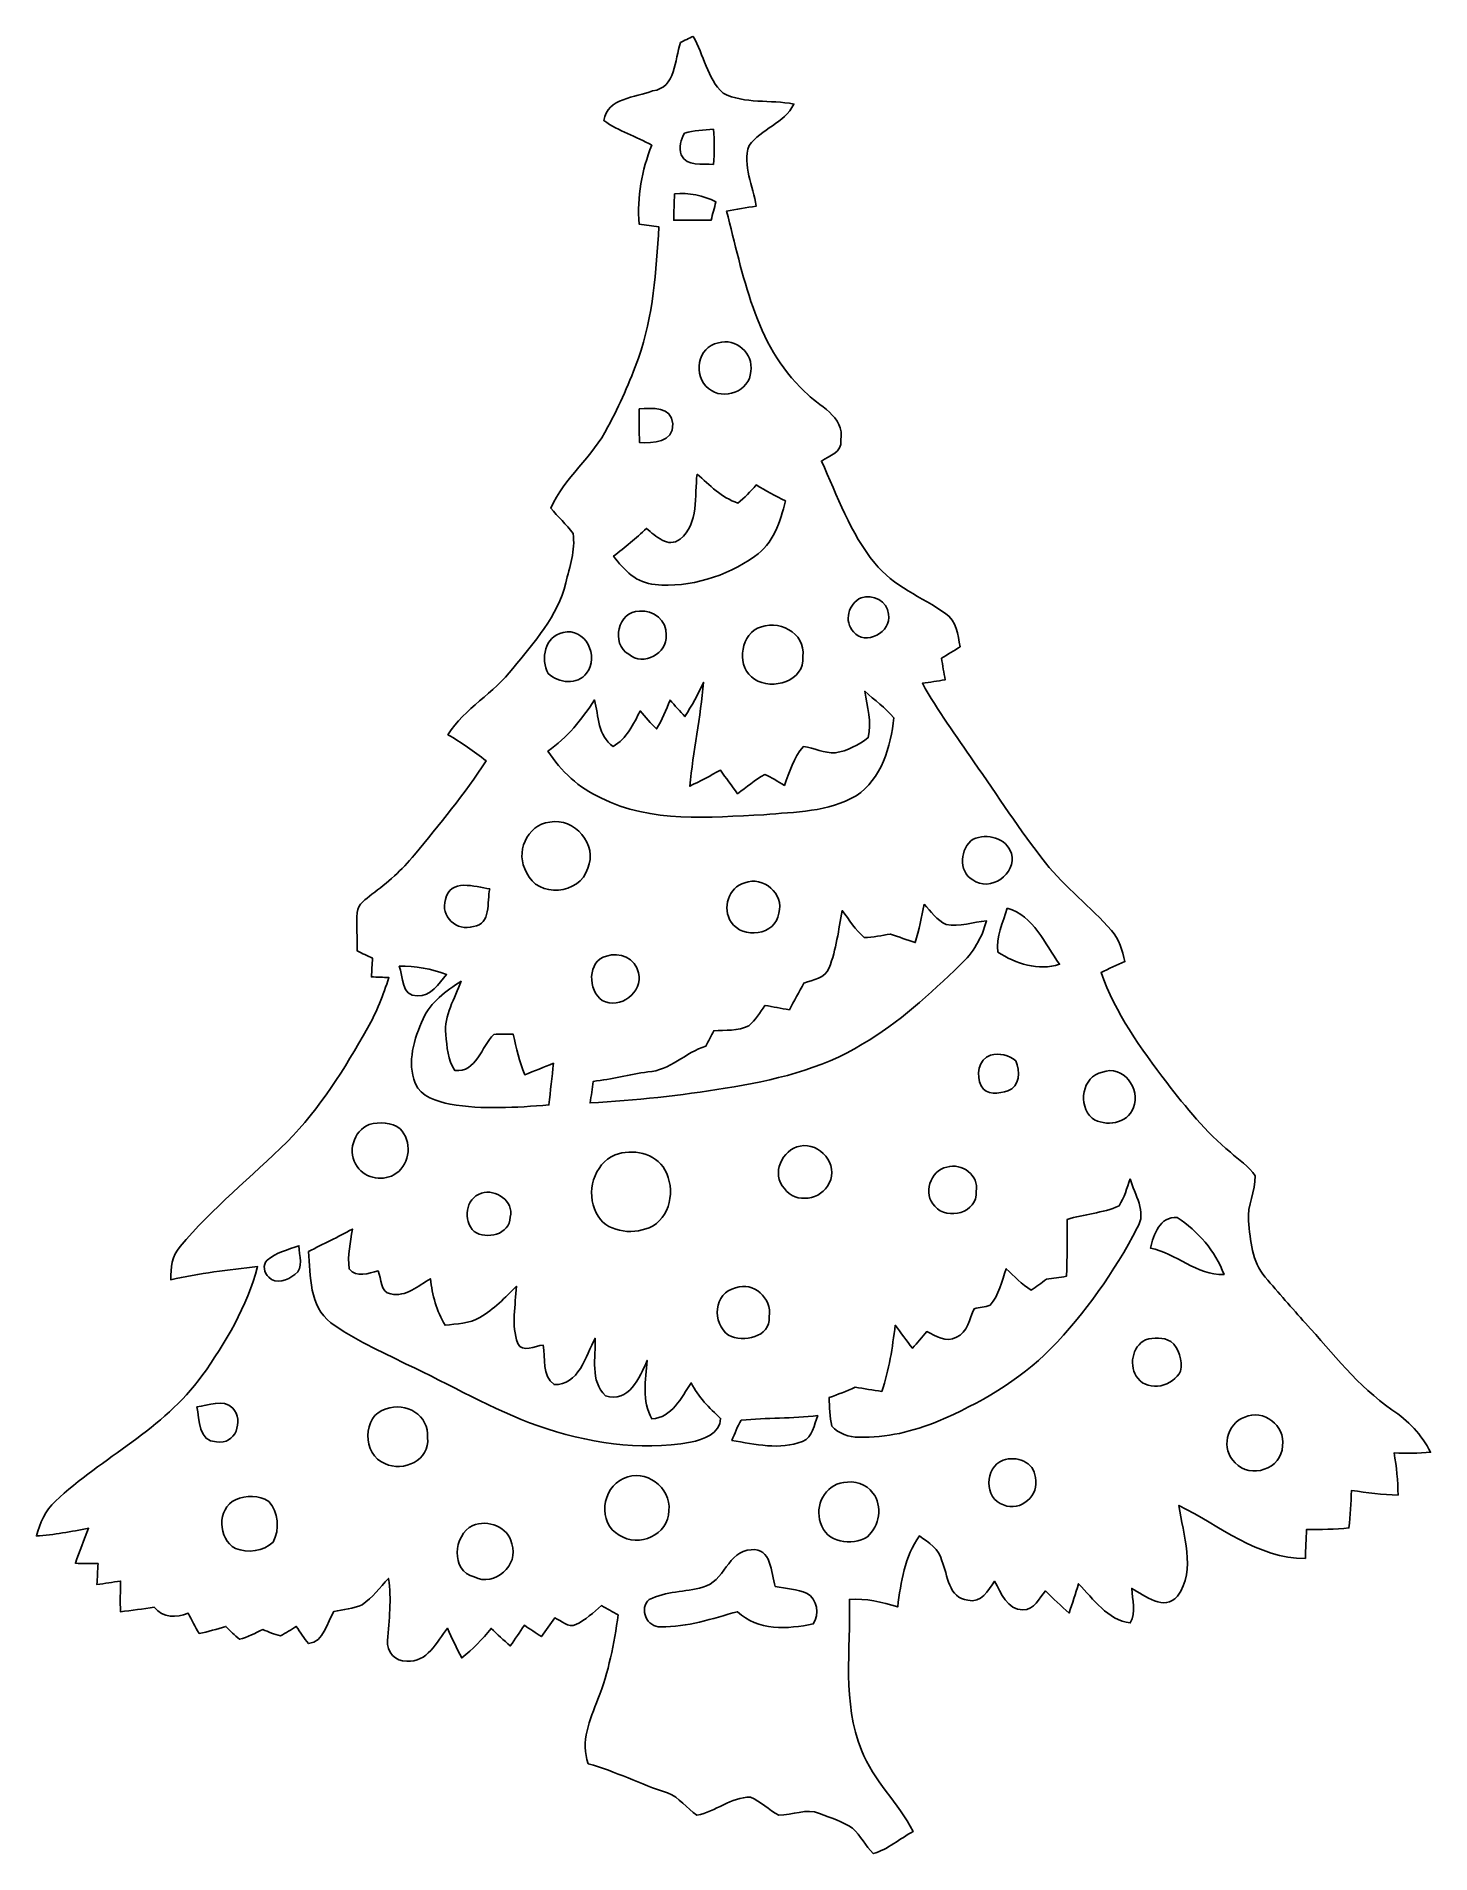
# Model space of a CAD drawing. Header units: centimetres. Extents: x -5.6 to 5.8, y -7.5 to 7.4.
import ezdxf

# ---------------------------------------------------------------- set-up
doc = ezdxf.new("R2010")
doc.units = ezdxf.units.CM
doc.header["$MEASUREMENT"] = 0
doc.layers.add('Camada 1', color=7, linetype='Continuous')

msp = doc.modelspace()

# ---------------------------------------------------------------- linework, layer by layer
at = {"layer": 'Camada 1', "color": 151}
for points, knots in [([(-0.36724, 7.34871), (-0.34113, 7.36106), (-0.28892, 7.38575), (-0.26282, 7.3981), (-0.26282, 7.3981), (-0.17356, 7.24782), (-0.15098, 7.0545), (-0.01763, 6.93349), (-0.01763, 6.93349), (0.15909, 6.84142), (0.36971, 6.8834), (0.56056, 6.84459), (0.56056, 6.84459), (0.48331, 6.68513), (0.2935, 6.64279), (0.19507, 6.50592), (0.19507, 6.50592), (0.13616, 6.34188), (0.22965, 6.17395), (0.25259, 6.01098), (0.25259, 6.01098), (0.1718, 5.99687), (0.09102, 5.98311), (0.01023, 5.97005), (0.01023, 5.97005), (0.1471, 5.45394), (0.23812, 4.87574), (0.6491, 4.49509), (0.6491, 4.49509), (0.75988, 4.37444), (0.9793, 4.29541), (0.94509, 4.0968), (0.94509, 4.0968), (0.95708, 3.99767), (0.8516, 3.9698), (0.78598, 3.92606), (0.78598, 3.92606), (0.91617, 3.64137), (1.02234, 3.33762), (1.22202, 3.09209), (1.22202, 3.09209), (1.373, 2.90159), (1.60689, 2.81622), (1.80021, 2.68076), (1.80021, 2.68076), (1.89264, 2.62149), (1.899, 2.50437), (1.92158, 2.4077), (1.92158, 2.4077), (1.87042, 2.37666), (1.81963, 2.34526), (1.76847, 2.31457), (1.76847, 2.31457), (1.77799, 2.25565), (1.78788, 2.19638), (1.79775, 2.13713), (1.79775, 2.13713), (1.73531, 2.12831), (1.67357, 2.11912), (1.61183, 2.10925), (1.61183, 2.10925), (1.73743, 1.8863), (1.8877, 1.67852), (2.0327, 1.4679), (2.0327, 1.4679), (2.22708, 1.19203), (2.40875, 0.90664), (2.61866, 0.64206), (2.61866, 0.64206), (2.77988, 0.44026), (2.98732, 0.28187), (3.15806, 0.08924), (3.15806, 0.08924), (3.22262, 0.01905), (3.24414, -0.07549), (3.26777, -0.1651), (3.26777, -0.1651), (3.2025, -0.19473), (3.13725, -0.22401), (3.07233, -0.25364), (3.07233, -0.25364), (3.18947, -0.58632), (3.39653, -0.87558), (3.60927, -1.15322), (3.60927, -1.15322), (3.76695, -1.35678), (3.92959, -1.56033), (4.12996, -1.72402), (4.12996, -1.72402), (4.20051, -1.7854), (4.28096, -1.83868), (4.33387, -1.91735), (4.33387, -1.91735), (4.33492, -2.04257), (4.26649, -2.159), (4.27813, -2.28564), (4.27813, -2.28564), (4.29365, -2.44474), (4.30705, -2.61902), (4.41571, -2.74567), (4.41571, -2.74567), (4.52191, -2.87408), (4.63479, -2.99649), (4.74451, -3.12208), (4.74451, -3.12208), (4.96887, -3.36761), (5.17455, -3.63748), (5.45076, -3.82869), (5.45076, -3.82869), (5.58411, -3.91617), (5.69453, -4.03436), (5.76791, -4.17688), (5.76791, -4.17688), (5.66844, -4.18429), (5.56894, -4.18606), (5.46946, -4.18146), (5.46946, -4.18146), (5.48852, -4.29541), (5.49909, -4.41042), (5.50192, -4.52613), (5.50192, -4.52613), (5.3742, -4.52366), (5.24722, -4.50956), (5.12127, -4.48804), (5.12127, -4.48804), (5.11493, -4.59034), (5.10928, -4.69265), (5.1001, -4.7946), (5.1001, -4.7946), (4.98474, -4.80625), (4.86833, -4.80835), (4.75262, -4.80694), (4.75262, -4.80694), (4.74944, -4.88597), (4.74661, -4.96534), (4.7431, -5.04472), (4.7431, -5.04472), (4.35222, -5.04613), (4.04354, -4.77555), (3.70945, -4.61151), (3.70945, -4.61151), (3.74085, -4.85245), (3.8548, -5.13467), (3.69817, -5.35374), (3.69817, -5.35374), (3.58846, -5.48004), (3.43322, -5.3474), (3.32351, -5.2892), (3.32351, -5.2892), (3.32951, -5.38268), (3.35915, -5.48357), (3.31187, -5.57176), (3.31187, -5.57176), (3.12384, -5.54637), (3.01201, -5.37703), (2.88924, -5.25144), (2.88924, -5.25144), (2.86456, -5.33188), (2.8388, -5.4116), (2.81094, -5.49098), (2.81094, -5.49098), (2.7446, -5.43312), (2.6804, -5.37316), (2.61937, -5.31001), (2.61937, -5.31001), (2.5668, -5.36928), (2.52659, -5.46629), (2.43382, -5.46417), (2.43382, -5.46417), (2.30363, -5.46559), (2.25707, -5.32482), (2.20274, -5.23134), (2.20274, -5.23134), (2.14841, -5.30472), (2.09373, -5.41267), (1.98366, -5.38551), (1.98366, -5.38551), (1.82421, -5.37138), (1.81963, -5.17913), (1.77165, -5.06377), (1.77165, -5.06377), (1.75012, -4.9671), (1.66158, -4.91455), (1.5882, -4.85951), (1.5882, -4.85951), (1.46614, -5.03025), (1.43544, -5.23733), (1.41005, -5.44018), (1.41005, -5.44018), (1.28198, -5.40208), (1.15076, -5.36892), (1.01564, -5.37986), (1.01564, -5.37986), (1.02588, -5.79013), (0.95425, -6.22158), (1.11478, -6.61212), (1.11478, -6.61212), (1.20931, -6.86082), (1.41605, -7.04179), (1.53634, -7.27638), (1.53634, -7.27638), (1.42733, -7.33565), (1.33032, -7.42209), (1.20967, -7.45771), (1.20967, -7.45771), (1.14899, -7.39174), (1.10559, -7.31202), (1.04104, -7.24992), (1.04104, -7.24992), (0.95919, -7.1942), (0.86218, -7.16597), (0.77082, -7.12964), (0.77082, -7.12964), (0.66216, -7.08166), (0.54926, -7.14798), (0.4378, -7.14199), (0.4378, -7.14199), (0.35524, -7.1014), (0.29104, -7.03121), (0.20637, -6.99523), (0.20637, -6.99523), (0.04726, -6.99523), (-0.07902, -7.11446), (-0.23142, -7.14304), (-0.23142, -7.14304), (-0.31503, -7.08695), (-0.37641, -6.9984), (-0.47166, -6.96066), (-0.47166, -6.96066), (-0.69215, -6.89151), (-0.89746, -6.78497), (-1.12006, -6.72217), (-1.12006, -6.72217), (-1.18638, -6.54402), (-1.10701, -6.36023), (-1.04174, -6.19478), (-1.04174, -6.19478), (-0.95284, -5.97464), (-0.9091, -5.74004), (-0.87629, -5.50615), (-0.87629, -5.50615), (-0.92145, -5.48004), (-0.9666, -5.45465), (-1.01247, -5.43031), (-1.01247, -5.43031), (-1.07879, -5.48569), (-1.14229, -5.54777), (-1.22166, -5.58482), (-1.22166, -5.58482), (-1.28447, -5.61445), (-1.3395, -5.55237), (-1.39452, -5.53084), (-1.39452, -5.53084), (-1.4305, -5.58165), (-1.46719, -5.63209), (-1.50354, -5.68289), (-1.50354, -5.68289), (-1.5501, -5.65255), (-1.59666, -5.62186), (-1.64253, -5.59047), (-1.64253, -5.59047), (-1.68063, -5.64727), (-1.71944, -5.70335), (-1.75789, -5.7598), (-1.75789, -5.7598), (-1.81151, -5.71324), (-1.86372, -5.66525), (-1.91487, -5.61657), (-1.91487, -5.61657), (-1.98542, -5.70618), (-2.06621, -5.78696), (-2.15547, -5.85786), (-2.15547, -5.85786), (-2.19745, -5.77849), (-2.23519, -5.69736), (-2.27047, -5.61516), (-2.27047, -5.61516), (-2.35937, -5.72452), (-2.4384, -5.89915), (-2.6049, -5.88398), (-2.6049, -5.88398), (-2.69662, -5.89209), (-2.77176, -5.80531), (-2.76153, -5.71605), (-2.76153, -5.71605), (-2.7499, -5.54708), (-2.72591, -5.37739), (-2.75449, -5.20841), (-2.75449, -5.20841), (-2.82468, -5.28072), (-2.88361, -5.3668), (-2.96932, -5.42254), (-2.96932, -5.42254), (-3.04165, -5.45641), (-3.12313, -5.46169), (-3.2004, -5.47792), (-3.2004, -5.47792), (-3.26036, -5.56789), (-3.28012, -5.72735), (-3.40713, -5.74111), (-3.40713, -5.74111), (-3.44523, -5.69701), (-3.47591, -5.64797), (-3.50767, -5.59964), (-3.50767, -5.59964), (-3.54999, -5.62645), (-3.59163, -5.65502), (-3.63748, -5.67619), (-3.63748, -5.67619), (-3.68793, -5.66632), (-3.73486, -5.64444), (-3.78249, -5.62609), (-3.78249, -5.62609), (-3.84457, -5.65502), (-3.90489, -5.68854), (-3.97191, -5.70476), (-3.97191, -5.70476), (-4.0125, -5.67336), (-4.04777, -5.63597), (-4.08374, -5.6), (-4.08374, -5.6), (-4.15571, -5.62115), (-4.22733, -5.64479), (-4.30142, -5.65679), (-4.30142, -5.65679), (-4.3374, -5.60458), (-4.36386, -5.54777), (-4.39208, -5.49168), (-4.39208, -5.49168), (-4.49014, -5.53013), (-4.59739, -5.53402), (-4.66865, -5.44405), (-4.66865, -5.44405), (-4.76108, -5.45641), (-4.85352, -5.46946), (-4.94629, -5.48004), (-4.94629, -5.48004), (-4.94736, -5.39644), (-4.947, -5.31283), (-4.94524, -5.22922), (-4.94524, -5.22922), (-5.00944, -5.23945), (-5.074, -5.24932), (-5.13856, -5.2585), (-5.13856, -5.2585), (-5.13503, -5.201), (-5.13186, -5.14385), (-5.12797, -5.08669), (-5.12797, -5.08669), (-5.19007, -5.08635), (-5.25215, -5.08565), (-5.31424, -5.08423), (-5.31424, -5.08423), (-5.28072, -4.98756), (-5.24298, -4.89267), (-5.20593, -4.79743), (-5.20593, -4.79743), (-5.34775, -4.82423), (-5.48957, -4.8521), (-5.6335, -4.86092), (-5.6335, -4.86092), (-5.6028, -4.7565), (-5.56153, -4.65101), (-5.47792, -4.57694), (-5.47792, -4.57694), (-5.09376, -4.21781), (-4.59281, -3.98673), (-4.27955, -3.55282), (-4.27955, -3.55282), (-4.08552, -3.27978), (-3.91054, -2.98555), (-3.8241, -2.65923), (-3.8241, -2.65923), (-4.06259, -2.68393), (-4.30035, -2.71285), (-4.5346, -2.76577), (-4.5346, -2.76577), (-4.53354, -2.67017), (-4.52649, -2.56821), (-4.45735, -2.49485), (-4.45735, -2.49485), (-4.19559, -2.18052), (-3.87173, -1.92617), (-3.58352, -1.63795), (-3.58352, -1.63795), (-3.31399, -1.36701), (-3.11221, -1.03964), (-2.92522, -0.70908), (-2.92522, -0.70908), (-2.8508, -0.57891), (-2.79717, -0.43814), (-2.7499, -0.29598), (-2.7499, -0.29598), (-2.79788, -0.2942), (-2.84585, -0.29209), (-2.89382, -0.29033), (-2.89382, -0.29033), (-2.89065, -0.23953), (-2.88783, -0.18873), (-2.8843, -0.13794), (-2.8843, -0.13794), (-2.92629, -0.11818), (-2.96827, -0.09842), (-3.00989, -0.07832), (-3.00989, -0.07832), (-3.00813, 0.02645), (-3.01837, 0.13194), (-3.01025, 0.23671), (-3.01025, 0.23671), (-3.00601, 0.30621), (-2.93792, 0.34361), (-2.89102, 0.38488), (-2.89102, 0.38488), (-2.76153, 0.47695), (-2.64337, 0.5842), (-2.54212, 0.70696), (-2.54212, 0.70696), (-2.33856, 0.95673), (-2.13006, 1.20402), (-1.95615, 1.47601), (-1.95615, 1.47601), (-2.05634, 1.55256), (-2.15864, 1.6263), (-2.26764, 1.68945), (-2.26764, 1.68945), (-2.12794, 1.90534), (-1.89371, 2.03022), (-1.73601, 2.23061), (-1.73601, 2.23061), (-1.56457, 2.44403), (-1.37018, 2.65711), (-1.30457, 2.93088), (-1.30457, 2.93088), (-1.27316, 3.06175), (-1.22307, 3.19758), (-1.24495, 3.3334), (-1.24495, 3.3334), (-1.29786, 3.40995), (-1.36983, 3.46991), (-1.42733, 3.54224), (-1.42733, 3.54224), (-1.31726, 3.79201), (-1.08055, 3.95958), (-0.96061, 4.20546), (-0.96061, 4.20546), (-0.86077, 4.38502), (-0.78105, 4.57517), (-0.71013, 4.76778), (-0.71013, 4.76778), (-0.58807, 5.1114), (-0.56549, 5.47899), (-0.54222, 5.83988), (-0.54222, 5.83988), (-0.59655, 5.84763), (-0.65051, 5.85576), (-0.7045, 5.86351), (-0.7045, 5.86351), (-0.72354, 6.08436), (-0.68297, 6.30307), (-0.60113, 6.50804), (-0.60113, 6.50804), (-0.72813, 6.58176), (-0.87347, 6.62094), (-0.99201, 6.70913), (-0.99201, 6.70913), (-0.9659, 6.8968), (-0.73377, 6.89609), (-0.59443, 6.95184), (-0.59443, 6.95184), (-0.40323, 6.97971), (-0.41275, 7.20514), (-0.36724, 7.34871)], [0, 0, 0, 0, 0.00840336, 0.00840336, 0.00840336, 0.00840336, 0.01680672, 0.01680672, 0.01680672, 0.01680672, 0.02521008, 0.02521008, 0.02521008, 0.02521008, 0.03361345, 0.03361345, 0.03361345, 0.03361345, 0.04201681, 0.04201681, 0.04201681, 0.04201681, 0.05042017, 0.05042017, 0.05042017, 0.05042017, 0.05882353, 0.05882353, 0.05882353, 0.05882353, 0.06722689, 0.06722689, 0.06722689, 0.06722689, 0.07563025, 0.07563025, 0.07563025, 0.07563025, 0.08403361, 0.08403361, 0.08403361, 0.08403361, 0.09243697, 0.09243697, 0.09243697, 0.09243697, 0.10084034, 0.10084034, 0.10084034, 0.10084034, 0.1092437, 0.1092437, 0.1092437, 0.1092437, 0.11764706, 0.11764706, 0.11764706, 0.11764706, 0.12605042, 0.12605042, 0.12605042, 0.12605042, 0.13445378, 0.13445378, 0.13445378, 0.13445378, 0.14285714, 0.14285714, 0.14285714, 0.14285714, 0.1512605, 0.1512605, 0.1512605, 0.1512605, 0.15966387, 0.15966387, 0.15966387, 0.15966387, 0.16806723, 0.16806723, 0.16806723, 0.16806723, 0.17647059, 0.17647059, 0.17647059, 0.17647059, 0.18487395, 0.18487395, 0.18487395, 0.18487395, 0.19327731, 0.19327731, 0.19327731, 0.19327731, 0.20168067, 0.20168067, 0.20168067, 0.20168067, 0.21008403, 0.21008403, 0.21008403, 0.21008403, 0.21848739, 0.21848739, 0.21848739, 0.21848739, 0.22689076, 0.22689076, 0.22689076, 0.22689076, 0.23529412, 0.23529412, 0.23529412, 0.23529412, 0.24369748, 0.24369748, 0.24369748, 0.24369748, 0.25210084, 0.25210084, 0.25210084, 0.25210084, 0.2605042, 0.2605042, 0.2605042, 0.2605042, 0.26890756, 0.26890756, 0.26890756, 0.26890756, 0.27731092, 0.27731092, 0.27731092, 0.27731092, 0.28571429, 0.28571429, 0.28571429, 0.28571429, 0.29411765, 0.29411765, 0.29411765, 0.29411765, 0.30252101, 0.30252101, 0.30252101, 0.30252101, 0.31092437, 0.31092437, 0.31092437, 0.31092437, 0.31932773, 0.31932773, 0.31932773, 0.31932773, 0.32773109, 0.32773109, 0.32773109, 0.32773109, 0.33613445, 0.33613445, 0.33613445, 0.33613445, 0.34453782, 0.34453782, 0.34453782, 0.34453782, 0.35294118, 0.35294118, 0.35294118, 0.35294118, 0.36134454, 0.36134454, 0.36134454, 0.36134454, 0.3697479, 0.3697479, 0.3697479, 0.3697479, 0.37815126, 0.37815126, 0.37815126, 0.37815126, 0.38655462, 0.38655462, 0.38655462, 0.38655462, 0.39495798, 0.39495798, 0.39495798, 0.39495798, 0.40336134, 0.40336134, 0.40336134, 0.40336134, 0.41176471, 0.41176471, 0.41176471, 0.41176471, 0.42016807, 0.42016807, 0.42016807, 0.42016807, 0.42857143, 0.42857143, 0.42857143, 0.42857143, 0.43697479, 0.43697479, 0.43697479, 0.43697479, 0.44537815, 0.44537815, 0.44537815, 0.44537815, 0.45378151, 0.45378151, 0.45378151, 0.45378151, 0.46218487, 0.46218487, 0.46218487, 0.46218487, 0.47058824, 0.47058824, 0.47058824, 0.47058824, 0.4789916, 0.4789916, 0.4789916, 0.4789916, 0.48739496, 0.48739496, 0.48739496, 0.48739496, 0.49579832, 0.49579832, 0.49579832, 0.49579832, 0.50420168, 0.50420168, 0.50420168, 0.50420168, 0.51260504, 0.51260504, 0.51260504, 0.51260504, 0.5210084, 0.5210084, 0.5210084, 0.5210084, 0.52941176, 0.52941176, 0.52941176, 0.52941176, 0.53781513, 0.53781513, 0.53781513, 0.53781513, 0.54621849, 0.54621849, 0.54621849, 0.54621849, 0.55462185, 0.55462185, 0.55462185, 0.55462185, 0.56302521, 0.56302521, 0.56302521, 0.56302521, 0.57142857, 0.57142857, 0.57142857, 0.57142857, 0.57983193, 0.57983193, 0.57983193, 0.57983193, 0.58823529, 0.58823529, 0.58823529, 0.58823529, 0.59663866, 0.59663866, 0.59663866, 0.59663866, 0.60504202, 0.60504202, 0.60504202, 0.60504202, 0.61344538, 0.61344538, 0.61344538, 0.61344538, 0.62184874, 0.62184874, 0.62184874, 0.62184874, 0.6302521, 0.6302521, 0.6302521, 0.6302521, 0.63865546, 0.63865546, 0.63865546, 0.63865546, 0.64705882, 0.64705882, 0.64705882, 0.64705882, 0.65546218, 0.65546218, 0.65546218, 0.65546218, 0.66386555, 0.66386555, 0.66386555, 0.66386555, 0.67226891, 0.67226891, 0.67226891, 0.67226891, 0.68067227, 0.68067227, 0.68067227, 0.68067227, 0.68907563, 0.68907563, 0.68907563, 0.68907563, 0.69747899, 0.69747899, 0.69747899, 0.69747899, 0.70588235, 0.70588235, 0.70588235, 0.70588235, 0.71428571, 0.71428571, 0.71428571, 0.71428571, 0.72268908, 0.72268908, 0.72268908, 0.72268908, 0.73109244, 0.73109244, 0.73109244, 0.73109244, 0.7394958, 0.7394958, 0.7394958, 0.7394958, 0.74789916, 0.74789916, 0.74789916, 0.74789916, 0.75630252, 0.75630252, 0.75630252, 0.75630252, 0.76470588, 0.76470588, 0.76470588, 0.76470588, 0.77310924, 0.77310924, 0.77310924, 0.77310924, 0.78151261, 0.78151261, 0.78151261, 0.78151261, 0.78991597, 0.78991597, 0.78991597, 0.78991597, 0.79831933, 0.79831933, 0.79831933, 0.79831933, 0.80672269, 0.80672269, 0.80672269, 0.80672269, 0.81512605, 0.81512605, 0.81512605, 0.81512605, 0.82352941, 0.82352941, 0.82352941, 0.82352941, 0.83193277, 0.83193277, 0.83193277, 0.83193277, 0.84033613, 0.84033613, 0.84033613, 0.84033613, 0.8487395, 0.8487395, 0.8487395, 0.8487395, 0.85714286, 0.85714286, 0.85714286, 0.85714286, 0.86554622, 0.86554622, 0.86554622, 0.86554622, 0.87394958, 0.87394958, 0.87394958, 0.87394958, 0.88235294, 0.88235294, 0.88235294, 0.88235294, 0.8907563, 0.8907563, 0.8907563, 0.8907563, 0.89915966, 0.89915966, 0.89915966, 0.89915966, 0.90756303, 0.90756303, 0.90756303, 0.90756303, 0.91596639, 0.91596639, 0.91596639, 0.91596639, 0.92436975, 0.92436975, 0.92436975, 0.92436975, 0.93277311, 0.93277311, 0.93277311, 0.93277311, 0.94117647, 0.94117647, 0.94117647, 0.94117647, 0.94957983, 0.94957983, 0.94957983, 0.94957983, 0.95798319, 0.95798319, 0.95798319, 0.95798319, 0.96638655, 0.96638655, 0.96638655, 0.96638655, 0.97478992, 0.97478992, 0.97478992, 0.97478992, 0.98319328, 0.98319328, 0.98319328, 0.98319328, 1, 1, 1, 1]), ([(-0.33372, 6.60788), (-0.33372, 6.60788), (-0.33372, 6.60788), (-0.33372, 6.60788), (-0.33372, 6.60788), (-0.36371, 6.55425), (-0.38064, 6.48935), (-0.36054, 6.42937), (-0.36054, 6.42937), (-0.31608, 6.3267), (-0.1845, 6.36447), (-0.09701, 6.3507), (-0.09701, 6.3507), (-0.08748, 6.44666), (-0.08784, 6.54297), (-0.09666, 6.63892), (-0.09666, 6.63892), (-0.17604, 6.63187), (-0.25646, 6.62798), (-0.33372, 6.60788)], [0, 0, 0, 0, 0.16666667, 0.16666667, 0.16666667, 0.16666667, 0.33333333, 0.33333333, 0.33333333, 0.33333333, 0.5, 0.5, 0.5, 0.5, 0.66666667, 0.66666667, 0.66666667, 0.66666667, 1, 1, 1, 1]), ([(-0.41521, 6.11082), (-0.41521, 6.11082), (-0.41521, 6.11082), (-0.41521, 6.11082), (-0.41521, 6.11082), (-0.41768, 6.03885), (-0.4198, 5.96652), (-0.42192, 5.89421), (-0.42192, 5.89421), (-0.31996, 5.89562), (-0.21802, 5.89421), (-0.1157, 5.89526), (-0.1157, 5.89526), (-0.10371, 5.94535), (-0.09031, 5.99475), (-0.0762, 6.04414), (-0.0762, 6.04414), (-0.18097, 6.09917), (-0.29774, 6.12069), (-0.41521, 6.11082)], [0, 0, 0, 0, 0.16666667, 0.16666667, 0.16666667, 0.16666667, 0.33333333, 0.33333333, 0.33333333, 0.33333333, 0.5, 0.5, 0.5, 0.5, 0.66666667, 0.66666667, 0.66666667, 0.66666667, 1, 1, 1, 1]), ([(-0.05608, 4.89196), (-0.05608, 4.89196), (-0.05608, 4.89196), (-0.05608, 4.89196), (-0.05608, 4.89196), (-0.22825, 4.86375), (-0.26846, 4.61856), (-0.13652, 4.51908), (-0.13652, 4.51908), (-0.01622, 4.41642), (0.20319, 4.49438), (0.20813, 4.65949), (0.20813, 4.65949), (0.23424, 4.80518), (0.08536, 4.93783), (-0.05608, 4.89196)], [0, 0, 0, 0, 0.2, 0.2, 0.2, 0.2, 0.4, 0.4, 0.4, 0.4, 0.6, 0.6, 0.6, 0.6, 1, 1, 1, 1]), ([(-0.7045, 4.35327), (-0.7045, 4.35327), (-0.7045, 4.35327), (-0.7045, 4.35327), (-0.7045, 4.35327), (-0.70414, 4.26154), (-0.70343, 4.17018), (-0.70238, 4.07846), (-0.70238, 4.07846), (-0.59477, 4.07034), (-0.41839, 4.07916), (-0.43003, 4.22945), (-0.43003, 4.22945), (-0.43602, 4.3762), (-0.60113, 4.35821), (-0.7045, 4.35327)], [0, 0, 0, 0, 0.2, 0.2, 0.2, 0.2, 0.4, 0.4, 0.4, 0.4, 0.6, 0.6, 0.6, 0.6, 1, 1, 1, 1]), ([(-0.23071, 3.82023), (-0.23071, 3.82023), (-0.23071, 3.82023), (-0.23071, 3.82023), (-0.23071, 3.82023), (-0.25259, 3.64313), (-0.21271, 3.41417), (-0.36936, 3.2886), (-0.36936, 3.2886), (-0.46955, 3.20922), (-0.56832, 3.31505), (-0.64452, 3.37502), (-0.64452, 3.37502), (-0.73025, 3.2953), (-0.82091, 3.22121), (-0.91298, 3.14924), (-0.91298, 3.14924), (-0.83149, 3.03494), (-0.72248, 2.927), (-0.5736, 2.91677), (-0.5736, 2.91677), (-0.28787, 2.88819), (0.00635, 2.98379), (0.24024, 3.14642), (0.24024, 3.14642), (0.39229, 3.24872), (0.45013, 3.43076), (0.49213, 3.59974), (0.49213, 3.59974), (0.41027, 3.64031), (0.33055, 3.68406), (0.25259, 3.73097), (0.25259, 3.73097), (0.2053, 3.67875), (0.15909, 3.62444), (0.10195, 3.58281), (0.10195, 3.58281), (-0.03033, 3.62691), (-0.12912, 3.72991), (-0.23071, 3.82023)], [0, 0, 0, 0, 0.09090909, 0.09090909, 0.09090909, 0.09090909, 0.18181818, 0.18181818, 0.18181818, 0.18181818, 0.27272727, 0.27272727, 0.27272727, 0.27272727, 0.36363636, 0.36363636, 0.36363636, 0.36363636, 0.45454545, 0.45454545, 0.45454545, 0.45454545, 0.54545455, 0.54545455, 0.54545455, 0.54545455, 0.63636364, 0.63636364, 0.63636364, 0.63636364, 0.72727273, 0.72727273, 0.72727273, 0.72727273, 0.81818182, 0.81818182, 0.81818182, 0.81818182, 1, 1, 1, 1]), ([(1.11019, 2.80846), (1.11019, 2.80846), (1.11019, 2.80846), (1.11019, 2.80846), (1.11019, 2.80846), (1.00999, 2.76331), (0.9666, 2.61338), (1.04739, 2.53047), (1.04739, 2.53047), (1.14017, 2.41053), (1.36771, 2.52835), (1.33349, 2.6737), (1.33349, 2.6737), (1.32891, 2.78236), (1.20543, 2.84127), (1.11019, 2.80846)], [0, 0, 0, 0, 0.2, 0.2, 0.2, 0.2, 0.4, 0.4, 0.4, 0.4, 0.6, 0.6, 0.6, 0.6, 1, 1, 1, 1]), ([(-0.70061, 2.69909), (-0.70061, 2.69909), (-0.70061, 2.69909), (-0.70061, 2.69909), (-0.70061, 2.69909), (-0.88018, 2.70298), (-0.93873, 2.43134), (-0.78951, 2.34667), (-0.78951, 2.34667), (-0.67027, 2.24579), (-0.47201, 2.35055), (-0.4826, 2.50437), (-0.4826, 2.50437), (-0.47554, 2.62149), (-0.58914, 2.7111), (-0.70061, 2.69909)], [0, 0, 0, 0, 0.2, 0.2, 0.2, 0.2, 0.4, 0.4, 0.4, 0.4, 0.6, 0.6, 0.6, 0.6, 1, 1, 1, 1]), ([(-1.32679, 2.52448), (-1.32679, 2.52448), (-1.32679, 2.52448), (-1.32679, 2.52448), (-1.32679, 2.52448), (-1.47567, 2.4959), (-1.51341, 2.30645), (-1.4478, 2.18827), (-1.4478, 2.18827), (-1.36384, 2.11242), (-1.20721, 2.09055), (-1.13347, 2.19251), (-1.13347, 2.19251), (-1.02729, 2.32762), (-1.14511, 2.5714), (-1.32679, 2.52448)], [0, 0, 0, 0, 0.2, 0.2, 0.2, 0.2, 0.4, 0.4, 0.4, 0.4, 0.6, 0.6, 0.6, 0.6, 1, 1, 1, 1]), ([(0.26353, 2.55975), (0.26353, 2.55975), (0.26353, 2.55975), (0.26353, 2.55975), (0.26353, 2.55975), (0.1157, 2.48391), (0.09277, 2.23378), (0.23883, 2.14347), (0.23883, 2.14347), (0.38488, 2.04823), (0.65051, 2.12583), (0.63465, 2.32833), (0.63465, 2.32833), (0.65933, 2.52694), (0.4265, 2.63806), (0.26353, 2.55975)], [0, 0, 0, 0, 0.2, 0.2, 0.2, 0.2, 0.4, 0.4, 0.4, 0.4, 0.6, 0.6, 0.6, 0.6, 1, 1, 1, 1]), ([(-0.33019, 1.83761), (-0.33019, 1.83761), (-0.33019, 1.83761), (-0.33019, 1.83761), (-0.33019, 1.83761), (-0.37076, 1.88207), (-0.41098, 1.92651), (-0.45084, 1.97167), (-0.45084, 1.97167), (-0.48331, 1.89123), (-0.51647, 1.81044), (-0.56232, 1.73637), (-0.56232, 1.73637), (-0.61029, 1.78223), (-0.65334, 1.83303), (-0.69568, 1.88382), (-0.69568, 1.88382), (-0.75106, 1.77553), (-0.80644, 1.65734), (-0.91651, 1.59385), (-0.91651, 1.59385), (-1.04104, 1.67781), (-1.03645, 1.84221), (-1.0689, 1.97309), (-1.0689, 1.97309), (-1.17228, 1.81397), (-1.29399, 1.66546), (-1.44992, 1.55468), (-1.44992, 1.55468), (-1.34443, 1.38994), (-1.19661, 1.25411), (-1.01811, 1.17264), (-1.01811, 1.17264), (-0.60537, 0.96414), (-0.12946, 1.01423), (0.31644, 1.0354), (0.31644, 1.0354), (0.5708, 1.05833), (0.84349, 1.05657), (1.06997, 1.19027), (1.06997, 1.19027), (1.27811, 1.32715), (1.3529, 1.59244), (1.379, 1.82667), (1.379, 1.82667), (1.30986, 1.90994), (1.22025, 1.97202), (1.14053, 2.04399), (1.14053, 2.04399), (1.16134, 1.91981), (1.19732, 1.79139), (1.16945, 1.66546), (1.16945, 1.66546), (1.09078, 1.60372), (0.9973, 1.55787), (0.89887, 1.53987), (0.89887, 1.53987), (0.80926, 1.53846), (0.72636, 1.58043), (0.63853, 1.59173), (0.63853, 1.59173), (0.55808, 1.50283), (0.52599, 1.38394), (0.48294, 1.27494), (0.48294, 1.27494), (0.43003, 1.30562), (0.37923, 1.3409), (0.32244, 1.36348), (0.32244, 1.36348), (0.24236, 1.32045), (0.17356, 1.26012), (0.10054, 1.20685), (0.10054, 1.20685), (0.05257, 1.27034), (0.00635, 1.33526), (-0.03986, 1.40017), (-0.03986, 1.40017), (-0.12206, 1.35361), (-0.20601, 1.30951), (-0.29104, 1.26824), (-0.29104, 1.26824), (-0.26212, 1.55256), (-0.20179, 1.83232), (-0.17744, 2.11701), (-0.17744, 2.11701), (-0.22365, 2.0214), (-0.27269, 1.92722), (-0.33019, 1.83761)], [0, 0, 0, 0, 0.04347826, 0.04347826, 0.04347826, 0.04347826, 0.08695652, 0.08695652, 0.08695652, 0.08695652, 0.13043478, 0.13043478, 0.13043478, 0.13043478, 0.17391304, 0.17391304, 0.17391304, 0.17391304, 0.2173913, 0.2173913, 0.2173913, 0.2173913, 0.26086957, 0.26086957, 0.26086957, 0.26086957, 0.30434783, 0.30434783, 0.30434783, 0.30434783, 0.34782609, 0.34782609, 0.34782609, 0.34782609, 0.39130435, 0.39130435, 0.39130435, 0.39130435, 0.43478261, 0.43478261, 0.43478261, 0.43478261, 0.47826087, 0.47826087, 0.47826087, 0.47826087, 0.52173913, 0.52173913, 0.52173913, 0.52173913, 0.56521739, 0.56521739, 0.56521739, 0.56521739, 0.60869565, 0.60869565, 0.60869565, 0.60869565, 0.65217391, 0.65217391, 0.65217391, 0.65217391, 0.69565217, 0.69565217, 0.69565217, 0.69565217, 0.73913043, 0.73913043, 0.73913043, 0.73913043, 0.7826087, 0.7826087, 0.7826087, 0.7826087, 0.82608696, 0.82608696, 0.82608696, 0.82608696, 0.86956522, 0.86956522, 0.86956522, 0.86956522, 0.91304348, 0.91304348, 0.91304348, 0.91304348, 1, 1, 1, 1]), ([(-1.4351, 0.97508), (-1.4351, 0.97508), (-1.4351, 0.97508), (-1.4351, 0.97508), (-1.4351, 0.97508), (-1.62524, 0.95462), (-1.7212, 0.72002), (-1.62453, 0.56198), (-1.62453, 0.56198), (-1.53528, 0.35102), (-1.18816, 0.38169), (-1.12465, 0.59725), (-1.12465, 0.59725), (-1.03928, 0.78987), (-1.23296, 1.01423), (-1.4351, 0.97508)], [0, 0, 0, 0, 0.2, 0.2, 0.2, 0.2, 0.4, 0.4, 0.4, 0.4, 0.6, 0.6, 0.6, 0.6, 1, 1, 1, 1]), ([(2.02671, 0.83572), (2.02671, 0.83572), (2.02671, 0.83572), (2.02671, 0.83572), (2.02671, 0.83572), (1.91947, 0.76341), (1.90217, 0.5715), (2.02318, 0.50305), (2.02318, 0.50305), (2.1611, 0.39582), (2.39006, 0.55386), (2.33927, 0.71861), (2.33927, 0.71861), (2.30082, 0.84701), (2.13924, 0.8844), (2.02671, 0.83572)], [0, 0, 0, 0, 0.2, 0.2, 0.2, 0.2, 0.4, 0.4, 0.4, 0.4, 0.6, 0.6, 0.6, 0.6, 1, 1, 1, 1]), ([(-2.2874, 0.34325), (-2.2874, 0.34325), (-2.2874, 0.34325), (-2.2874, 0.34325), (-2.2874, 0.34325), (-2.33221, 0.20284), (-2.19638, 0.07866), (-2.05951, 0.12064), (-2.05951, 0.12064), (-1.91099, 0.14076), (-1.9498, 0.32278), (-1.9258, 0.42932), (-1.9258, 0.42932), (-2.04505, 0.44767), (-2.25354, 0.51611), (-2.2874, 0.34325)], [0, 0, 0, 0, 0.2, 0.2, 0.2, 0.2, 0.4, 0.4, 0.4, 0.4, 0.6, 0.6, 0.6, 0.6, 1, 1, 1, 1]), ([(0.15909, 0.47837), (0.15909, 0.47837), (0.15909, 0.47837), (0.15909, 0.47837), (0.15909, 0.47837), (0.02504, 0.44272), (-0.02611, 0.26916), (0.04833, 0.15804), (0.04833, 0.15804), (0.14076, 0.01235), (0.41239, 0.05045), (0.4385, 0.23035), (0.4385, 0.23035), (0.48401, 0.38805), (0.30938, 0.53798), (0.15909, 0.47837)], [0, 0, 0, 0, 0.2, 0.2, 0.2, 0.2, 0.4, 0.4, 0.4, 0.4, 0.6, 0.6, 0.6, 0.6, 1, 1, 1, 1]), ([(1.62524, 0.30514), (1.62524, 0.30514), (1.62524, 0.30514), (1.62524, 0.30514), (1.62524, 0.30514), (1.6076, 0.19861), (1.58326, 0.09384), (1.55327, -0.00987), (1.55327, -0.00987), (1.48519, 0.01269), (1.41746, 0.03598), (1.35008, 0.05997), (1.35008, 0.05997), (1.27952, 0.04797), (1.20896, 0.03069), (1.137, 0.03245), (1.137, 0.03245), (1.06327, 0.09313), (1.01318, 0.17568), (0.95708, 0.25118), (0.95708, 0.25118), (0.92463, 0.09489), (0.90945, -0.06738), (0.84842, -0.2159), (0.84842, -0.2159), (0.81915, -0.30373), (0.71683, -0.31291), (0.64276, -0.34149), (0.64276, -0.34149), (0.60395, -0.41485), (0.56339, -0.48682), (0.52387, -0.5595), (0.52387, -0.5595), (0.4572, -0.54785), (0.39088, -0.53586), (0.32456, -0.52387), (0.32456, -0.52387), (0.28292, -0.58103), (0.24729, -0.64487), (0.19156, -0.69037), (0.19156, -0.69037), (0.10371, -0.73554), (0.0007, -0.7246), (-0.09489, -0.7313), (-0.09489, -0.7313), (-0.11606, -0.77294), (-0.13687, -0.81455), (-0.15769, -0.85653), (-0.15769, -0.85653), (-0.32702, -0.90628), (-0.45154, -1.05833), (-0.63358, -1.06749), (-0.63358, -1.06749), (-0.78317, -1.08795), (-0.92957, -1.12747), (-1.07984, -1.14477), (-1.07984, -1.14477), (-1.08725, -1.20332), (-1.09607, -1.26152), (-1.10525, -1.32009), (-1.10525, -1.32009), (-0.73483, -1.30245), (-0.36583, -1.25906), (0, -1.20085), (0, -1.20085), (0.38805, -1.13841), (0.7821, -1.04846), (1.12041, -0.8403), (1.12041, -0.8403), (1.41922, -0.66674), (1.67357, -0.43039), (1.92158, -0.19261), (1.92158, -0.19261), (2.02635, -0.09525), (2.09973, 0.03104), (2.13606, 0.16898), (2.13606, 0.16898), (2.02671, 0.15592), (1.91664, 0.11923), (1.80552, 0.13652), (1.80552, 0.13652), (1.73107, 0.17463), (1.68134, 0.24518), (1.62524, 0.30514)], [0, 0, 0, 0, 0.04545455, 0.04545455, 0.04545455, 0.04545455, 0.09090909, 0.09090909, 0.09090909, 0.09090909, 0.13636364, 0.13636364, 0.13636364, 0.13636364, 0.18181818, 0.18181818, 0.18181818, 0.18181818, 0.22727273, 0.22727273, 0.22727273, 0.22727273, 0.27272727, 0.27272727, 0.27272727, 0.27272727, 0.31818182, 0.31818182, 0.31818182, 0.31818182, 0.36363636, 0.36363636, 0.36363636, 0.36363636, 0.40909091, 0.40909091, 0.40909091, 0.40909091, 0.45454545, 0.45454545, 0.45454545, 0.45454545, 0.5, 0.5, 0.5, 0.5, 0.54545455, 0.54545455, 0.54545455, 0.54545455, 0.59090909, 0.59090909, 0.59090909, 0.59090909, 0.63636364, 0.63636364, 0.63636364, 0.63636364, 0.68181818, 0.68181818, 0.68181818, 0.68181818, 0.72727273, 0.72727273, 0.72727273, 0.72727273, 0.77272727, 0.77272727, 0.77272727, 0.77272727, 0.81818182, 0.81818182, 0.81818182, 0.81818182, 0.86363636, 0.86363636, 0.86363636, 0.86363636, 0.90909091, 0.90909091, 0.90909091, 0.90909091, 1, 1, 1, 1]), ([(2.30575, 0.27094), (2.30575, 0.27094), (2.30575, 0.27094), (2.30575, 0.27094), (2.30575, 0.27094), (2.27012, 0.15451), (2.21509, 0.03703), (2.22744, -0.08748), (2.22744, -0.08748), (2.37596, -0.18204), (2.55905, -0.24306), (2.73368, -0.18767), (2.73368, -0.18767), (2.6109, -0.0201), (2.52448, 0.20849), (2.30575, 0.27094)], [0, 0, 0, 0, 0.2, 0.2, 0.2, 0.2, 0.4, 0.4, 0.4, 0.4, 0.6, 0.6, 0.6, 0.6, 1, 1, 1, 1]), ([(-0.97155, -0.1203), (-0.97155, -0.1203), (-0.97155, -0.1203), (-0.97155, -0.1203), (-0.97155, -0.1203), (-1.12923, -0.1598), (-1.12535, -0.40286), (-1.00576, -0.48331), (-1.00576, -0.48331), (-0.86325, -0.56056), (-0.6664, -0.41663), (-0.71049, -0.2561), (-0.71049, -0.2561), (-0.73201, -0.13935), (-0.86535, -0.08254), (-0.97155, -0.1203)], [0, 0, 0, 0, 0.2, 0.2, 0.2, 0.2, 0.4, 0.4, 0.4, 0.4, 0.6, 0.6, 0.6, 0.6, 1, 1, 1, 1]), ([(-2.66629, -0.20179), (-2.66629, -0.20179), (-2.66629, -0.20179), (-2.66629, -0.20179), (-2.66629, -0.20179), (-2.63455, -0.28609), (-2.64865, -0.45332), (-2.51848, -0.44414), (-2.51848, -0.44414), (-2.40454, -0.45437), (-2.34385, -0.34466), (-2.27929, -0.27164), (-2.27929, -0.27164), (-2.40242, -0.22224), (-2.534, -0.20143), (-2.66629, -0.20179)], [0, 0, 0, 0, 0.2, 0.2, 0.2, 0.2, 0.4, 0.4, 0.4, 0.4, 0.6, 0.6, 0.6, 0.6, 1, 1, 1, 1]), ([(-2.47085, -0.63324), (-2.47085, -0.63324), (-2.47085, -0.63324), (-2.47085, -0.63324), (-2.47085, -0.63324), (-2.54246, -0.7955), (-2.60597, -0.98707), (-2.53471, -1.16028), (-2.53471, -1.16028), (-2.4892, -1.27353), (-2.35691, -1.30598), (-2.25, -1.33173), (-2.25, -1.33173), (-1.98366, -1.37583), (-1.71062, -1.35924), (-1.44251, -1.33667), (-1.44251, -1.33667), (-1.43016, -1.22307), (-1.4171, -1.10949), (-1.40475, -0.99625), (-1.40475, -0.99625), (-1.48271, -1.0287), (-1.56138, -1.06009), (-1.64041, -1.09044), (-1.64041, -1.09044), (-1.68168, -0.98354), (-1.70992, -0.87207), (-1.73319, -0.75988), (-1.73319, -0.75988), (-1.78611, -0.75847), (-1.83938, -0.75459), (-1.89194, -0.76059), (-1.89194, -0.76059), (-1.99565, -0.85865), (-2.03412, -1.07562), (-2.21085, -1.05587), (-2.21085, -1.05587), (-2.27117, -0.97013), (-2.27507, -0.86077), (-2.28599, -0.76059), (-2.28599, -0.76059), (-2.30187, -0.6043), (-2.21051, -0.46743), (-2.16005, -0.32597), (-2.16005, -0.32597), (-2.28177, -0.4064), (-2.41017, -0.49494), (-2.47085, -0.63324)], [0, 0, 0, 0, 0.07692308, 0.07692308, 0.07692308, 0.07692308, 0.15384615, 0.15384615, 0.15384615, 0.15384615, 0.23076923, 0.23076923, 0.23076923, 0.23076923, 0.30769231, 0.30769231, 0.30769231, 0.30769231, 0.38461538, 0.38461538, 0.38461538, 0.38461538, 0.46153846, 0.46153846, 0.46153846, 0.46153846, 0.53846154, 0.53846154, 0.53846154, 0.53846154, 0.61538462, 0.61538462, 0.61538462, 0.61538462, 0.69230769, 0.69230769, 0.69230769, 0.69230769, 0.76923077, 0.76923077, 0.76923077, 0.76923077, 0.84615385, 0.84615385, 0.84615385, 0.84615385, 1, 1, 1, 1]), ([(2.16923, -0.93062), (2.16923, -0.93062), (2.16923, -0.93062), (2.16923, -0.93062), (2.16923, -0.93062), (2.06833, -0.96237), (2.04927, -1.09819), (2.09373, -1.1818), (2.09373, -1.1818), (2.13289, -1.26083), (2.24084, -1.24529), (2.31034, -1.22237), (2.31034, -1.22237), (2.41053, -1.18816), (2.41335, -1.05867), (2.37525, -0.97754), (2.37525, -0.97754), (2.3188, -0.93098), (2.24013, -0.90945), (2.16923, -0.93062)], [0, 0, 0, 0, 0.16666667, 0.16666667, 0.16666667, 0.16666667, 0.33333333, 0.33333333, 0.33333333, 0.33333333, 0.5, 0.5, 0.5, 0.5, 0.66666667, 0.66666667, 0.66666667, 0.66666667, 1, 1, 1, 1]), ([(3.08363, -1.06927), (3.08363, -1.06927), (3.08363, -1.06927), (3.08363, -1.06927), (3.08363, -1.06927), (2.91677, -1.10348), (2.88042, -1.3402), (2.99931, -1.44604), (2.99931, -1.44604), (3.10761, -1.51906), (3.28965, -1.49224), (3.33762, -1.3589), (3.33762, -1.3589), (3.40042, -1.20755), (3.25191, -1.004), (3.08363, -1.06927)], [0, 0, 0, 0, 0.2, 0.2, 0.2, 0.2, 0.4, 0.4, 0.4, 0.4, 0.6, 0.6, 0.6, 0.6, 1, 1, 1, 1]), ([(-2.91076, -1.49754), (-2.91076, -1.49754), (-2.91076, -1.49754), (-2.91076, -1.49754), (-2.91076, -1.49754), (-3.042, -1.54622), (-3.09457, -1.73002), (-3.00884, -1.84114), (-3.00884, -1.84114), (-2.94111, -1.94274), (-2.7887, -1.96673), (-2.69063, -1.89618), (-2.69063, -1.89618), (-2.57386, -1.81715), (-2.56117, -1.62984), (-2.65923, -1.53175), (-2.65923, -1.53175), (-2.72979, -1.47884), (-2.82857, -1.47319), (-2.91076, -1.49754)], [0, 0, 0, 0, 0.16666667, 0.16666667, 0.16666667, 0.16666667, 0.33333333, 0.33333333, 0.33333333, 0.33333333, 0.5, 0.5, 0.5, 0.5, 0.66666667, 0.66666667, 0.66666667, 0.66666667, 1, 1, 1, 1]), ([(-0.90063, -1.7459), (-0.90063, -1.7459), (-0.90063, -1.7459), (-0.90063, -1.7459), (-0.90063, -1.7459), (-1.07843, -1.82068), (-1.14053, -2.05387), (-1.0548, -2.21967), (-1.0548, -2.21967), (-0.98178, -2.37737), (-0.76763, -2.401), (-0.62194, -2.34102), (-0.62194, -2.34102), (-0.44591, -2.26554), (-0.40569, -2.02388), (-0.49318, -1.86796), (-0.49318, -1.86796), (-0.57114, -1.73036), (-0.76022, -1.69121), (-0.90063, -1.7459)], [0, 0, 0, 0, 0.16666667, 0.16666667, 0.16666667, 0.16666667, 0.33333333, 0.33333333, 0.33333333, 0.33333333, 0.5, 0.5, 0.5, 0.5, 0.66666667, 0.66666667, 0.66666667, 0.66666667, 1, 1, 1, 1]), ([(0.61312, -1.67323), (0.61312, -1.67323), (0.61312, -1.67323), (0.61312, -1.67323), (0.61312, -1.67323), (0.46319, -1.70003), (0.37217, -1.90324), (0.48331, -2.02106), (0.48331, -2.02106), (0.57502, -2.14911), (0.78705, -2.11454), (0.84983, -1.97626), (0.84983, -1.97626), (0.92991, -1.82808), (0.77223, -1.639), (0.61312, -1.67323)], [0, 0, 0, 0, 0.2, 0.2, 0.2, 0.2, 0.4, 0.4, 0.4, 0.4, 0.6, 0.6, 0.6, 0.6, 1, 1, 1, 1]), ([(1.81256, -1.84502), (1.81256, -1.84502), (1.81256, -1.84502), (1.81256, -1.84502), (1.81256, -1.84502), (1.67604, -1.87254), (1.61079, -2.06728), (1.71343, -2.1657), (1.71343, -2.1657), (1.81715, -2.28635), (2.06445, -2.21721), (2.05246, -2.04505), (2.05246, -2.04505), (2.0761, -1.9124), (1.93462, -1.80764), (1.81256, -1.84502)], [0, 0, 0, 0, 0.2, 0.2, 0.2, 0.2, 0.4, 0.4, 0.4, 0.4, 0.6, 0.6, 0.6, 0.6, 1, 1, 1, 1]), ([(-1.99424, -2.05951), (-1.99424, -2.05951), (-1.99424, -2.05951), (-1.99424, -2.05951), (-1.99424, -2.05951), (-2.12583, -2.09973), (-2.14736, -2.28282), (-2.05458, -2.37243), (-2.05458, -2.37243), (-1.9498, -2.44086), (-1.76459, -2.39854), (-1.75823, -2.25354), (-1.75823, -2.25354), (-1.72614, -2.12336), (-1.87783, -2.0193), (-1.99424, -2.05951)], [0, 0, 0, 0, 0.2, 0.2, 0.2, 0.2, 0.4, 0.4, 0.4, 0.4, 0.6, 0.6, 0.6, 0.6, 1, 1, 1, 1]), ([(3.31116, -1.94203), (3.31116, -1.94203), (3.31116, -1.94203), (3.31116, -1.94203), (3.31116, -1.94203), (3.28329, -2.01612), (3.26319, -2.09444), (3.22014, -2.16181), (3.22014, -2.16181), (3.08645, -2.22391), (2.9337, -2.22778), (2.79435, -2.274), (2.79435, -2.274), (2.7961, -2.42887), (2.79788, -2.58375), (2.78906, -2.73826), (2.78906, -2.73826), (2.73437, -2.74567), (2.68005, -2.75342), (2.62573, -2.76224), (2.62573, -2.76224), (2.5848, -2.79259), (2.54458, -2.82434), (2.50084, -2.85009), (2.50084, -2.85009), (2.42429, -2.80353), (2.36255, -2.73755), (2.29799, -2.67687), (2.29799, -2.67687), (2.25882, -2.77741), (2.24048, -2.89312), (2.16534, -2.97461), (2.16534, -2.97461), (2.12266, -2.98838), (2.07822, -2.99473), (2.03446, -3.00284), (2.03446, -3.00284), (1.99777, -3.08575), (1.9812, -3.19475), (1.88982, -3.23673), (1.88982, -3.23673), (1.80693, -3.28682), (1.72225, -3.22262), (1.64677, -3.19051), (1.64677, -3.19051), (1.6083, -3.23639), (1.56951, -3.28153), (1.53034, -3.32668), (1.53034, -3.32668), (1.48307, -3.26354), (1.43651, -3.2004), (1.38959, -3.1376), (1.38959, -3.1376), (1.36666, -3.32034), (1.3409, -3.50414), (1.27952, -3.67875), (1.27952, -3.67875), (1.20685, -3.66783), (1.13417, -3.6569), (1.0615, -3.64525), (1.0615, -3.64525), (0.99165, -3.67629), (0.92075, -3.70382), (0.84912, -3.72957), (0.84912, -3.72957), (0.85372, -3.80717), (0.85231, -3.88654), (0.87207, -3.96239), (0.87207, -3.96239), (0.92709, -4.02554), (1.01141, -4.05306), (1.09326, -4.05306), (1.09326, -4.05306), (1.3155, -4.06011), (1.53599, -4.00578), (1.74096, -3.9236), (1.74096, -3.9236), (2.0768, -3.77789), (2.40171, -3.59304), (2.66064, -3.33092), (2.66064, -3.33092), (2.94393, -3.03917), (3.18065, -2.70262), (3.36868, -2.34209), (3.36868, -2.34209), (3.45052, -2.21121), (3.34503, -2.07081), (3.31116, -1.94203)], [0, 0, 0, 0, 0.04347826, 0.04347826, 0.04347826, 0.04347826, 0.08695652, 0.08695652, 0.08695652, 0.08695652, 0.13043478, 0.13043478, 0.13043478, 0.13043478, 0.17391304, 0.17391304, 0.17391304, 0.17391304, 0.2173913, 0.2173913, 0.2173913, 0.2173913, 0.26086957, 0.26086957, 0.26086957, 0.26086957, 0.30434783, 0.30434783, 0.30434783, 0.30434783, 0.34782609, 0.34782609, 0.34782609, 0.34782609, 0.39130435, 0.39130435, 0.39130435, 0.39130435, 0.43478261, 0.43478261, 0.43478261, 0.43478261, 0.47826087, 0.47826087, 0.47826087, 0.47826087, 0.52173913, 0.52173913, 0.52173913, 0.52173913, 0.56521739, 0.56521739, 0.56521739, 0.56521739, 0.60869565, 0.60869565, 0.60869565, 0.60869565, 0.65217391, 0.65217391, 0.65217391, 0.65217391, 0.69565217, 0.69565217, 0.69565217, 0.69565217, 0.73913043, 0.73913043, 0.73913043, 0.73913043, 0.7826087, 0.7826087, 0.7826087, 0.7826087, 0.82608696, 0.82608696, 0.82608696, 0.82608696, 0.86956522, 0.86956522, 0.86956522, 0.86956522, 0.91304348, 0.91304348, 0.91304348, 0.91304348, 1, 1, 1, 1]), ([(-3.40747, -2.53471), (-3.40747, -2.53471), (-3.40747, -2.53471), (-3.40747, -2.53471), (-3.40747, -2.53471), (-3.39302, -2.73507), (-3.40289, -2.98309), (-3.22509, -3.1175), (-3.22509, -3.1175), (-3.03459, -3.25472), (-2.81939, -3.35173), (-2.6095, -3.45546), (-2.6095, -3.45546), (-2.2493, -3.62303), (-1.90534, -3.82658), (-1.53, -3.96098), (-1.53, -3.96098), (-1.13383, -4.09857), (-0.70167, -4.16842), (-0.28468, -4.09397), (-0.28468, -4.09397), (-0.18204, -4.07423), (-0.04092, -4.02519), (-0.03774, -3.89995), (-0.03774, -3.89995), (-0.13017, -3.81387), (-0.22189, -3.72497), (-0.27798, -3.60927), (-0.27798, -3.60927), (-0.35984, -3.72816), (-0.43532, -3.89361), (-0.60006, -3.90348), (-0.60006, -3.90348), (-0.68367, -3.75813), (-0.65369, -3.58422), (-0.63923, -3.42618), (-0.63923, -3.42618), (-0.69885, -3.56551), (-0.78916, -3.77789), (-0.98071, -3.71439), (-0.98071, -3.71439), (-1.1063, -3.59516), (-1.05798, -3.39936), (-1.06469, -3.24414), (-1.06469, -3.24414), (-1.14017, -3.38807), (-1.19873, -3.6322), (-1.40017, -3.62303), (-1.40017, -3.62303), (-1.4993, -3.54965), (-1.47109, -3.40818), (-1.48943, -3.30093), (-1.48943, -3.30093), (-1.55787, -3.3027), (-1.65593, -3.36937), (-1.69686, -3.28682), (-1.69686, -3.28682), (-1.7526, -3.1376), (-1.7145, -2.97427), (-1.7078, -2.81975), (-1.7078, -2.81975), (-1.80162, -2.91041), (-1.89123, -3.00955), (-2.00589, -3.07481), (-2.00589, -3.07481), (-2.09267, -3.1242), (-2.19533, -3.12596), (-2.29164, -3.13796), (-2.29164, -3.13796), (-2.35973, -3.02153), (-2.39642, -2.89136), (-2.41087, -2.75802), (-2.41087, -2.75802), (-2.50966, -2.81622), (-2.61267, -2.91007), (-2.73578, -2.88183), (-2.73578, -2.88183), (-2.82292, -2.86807), (-2.80987, -2.75766), (-2.83845, -2.69451), (-2.83845, -2.69451), (-2.91818, -2.71073), (-3.01308, -2.75554), (-3.07586, -2.67757), (-3.07586, -2.67757), (-3.08892, -2.56857), (-3.06634, -2.45991), (-3.0494, -2.35267), (-3.0494, -2.35267), (-3.16759, -2.41582), (-3.28753, -2.47509), (-3.40747, -2.53471)], [0, 0, 0, 0, 0.04166667, 0.04166667, 0.04166667, 0.04166667, 0.08333333, 0.08333333, 0.08333333, 0.08333333, 0.125, 0.125, 0.125, 0.125, 0.16666667, 0.16666667, 0.16666667, 0.16666667, 0.20833333, 0.20833333, 0.20833333, 0.20833333, 0.25, 0.25, 0.25, 0.25, 0.29166667, 0.29166667, 0.29166667, 0.29166667, 0.33333333, 0.33333333, 0.33333333, 0.33333333, 0.375, 0.375, 0.375, 0.375, 0.41666667, 0.41666667, 0.41666667, 0.41666667, 0.45833333, 0.45833333, 0.45833333, 0.45833333, 0.5, 0.5, 0.5, 0.5, 0.54166667, 0.54166667, 0.54166667, 0.54166667, 0.58333333, 0.58333333, 0.58333333, 0.58333333, 0.625, 0.625, 0.625, 0.625, 0.66666667, 0.66666667, 0.66666667, 0.66666667, 0.70833333, 0.70833333, 0.70833333, 0.70833333, 0.75, 0.75, 0.75, 0.75, 0.79166667, 0.79166667, 0.79166667, 0.79166667, 0.83333333, 0.83333333, 0.83333333, 0.83333333, 0.875, 0.875, 0.875, 0.875, 0.91666667, 0.91666667, 0.91666667, 0.91666667, 1, 1, 1, 1]), ([(3.47591, -2.50684), (3.47591, -2.50684), (3.47591, -2.50684), (3.47591, -2.50684), (3.47591, -2.50684), (3.68935, -2.54952), (3.85127, -2.73297), (4.07811, -2.72238), (4.07811, -2.72238), (4.00685, -2.53012), (3.86467, -2.3696), (3.695, -2.25812), (3.695, -2.25812), (3.55389, -2.24649), (3.50378, -2.39676), (3.47591, -2.50684)], [0, 0, 0, 0, 0.2, 0.2, 0.2, 0.2, 0.4, 0.4, 0.4, 0.4, 0.6, 0.6, 0.6, 0.6, 1, 1, 1, 1]), ([(-3.74509, -2.60667), (-3.74509, -2.60667), (-3.74509, -2.60667), (-3.74509, -2.60667), (-3.74509, -2.60667), (-3.78741, -2.64371), (-3.77084, -2.7111), (-3.73274, -2.74496), (-3.73274, -2.74496), (-3.67595, -2.80846), (-3.57681, -2.76789), (-3.52, -2.7245), (-3.52, -2.7245), (-3.44134, -2.67017), (-3.48791, -2.56611), (-3.48684, -2.48884), (-3.48684, -2.48884), (-3.57504, -2.52165), (-3.67276, -2.54246), (-3.74509, -2.60667)], [0, 0, 0, 0, 0.16666667, 0.16666667, 0.16666667, 0.16666667, 0.33333333, 0.33333333, 0.33333333, 0.33333333, 0.5, 0.5, 0.5, 0.5, 0.66666667, 0.66666667, 0.66666667, 0.66666667, 1, 1, 1, 1]), ([(0.08466, -2.83316), (0.08466, -2.83316), (0.08466, -2.83316), (0.08466, -2.83316), (0.08466, -2.83316), (-0.09596, -2.86773), (-0.11077, -3.1249), (0.02645, -3.21839), (0.02645, -3.21839), (0.14781, -3.28295), (0.36688, -3.23708), (0.35947, -3.06846), (0.35947, -3.06846), (0.38347, -2.91889), (0.23176, -2.77424), (0.08466, -2.83316)], [0, 0, 0, 0, 0.2, 0.2, 0.2, 0.2, 0.4, 0.4, 0.4, 0.4, 0.6, 0.6, 0.6, 0.6, 1, 1, 1, 1]), ([(3.43675, -3.25754), (3.43675, -3.25754), (3.43675, -3.25754), (3.43675, -3.25754), (3.43675, -3.25754), (3.32598, -3.30975), (3.2953, -3.47873), (3.37431, -3.57187), (3.37431, -3.57187), (3.46392, -3.68935), (3.66465, -3.63466), (3.72321, -3.51296), (3.72321, -3.51296), (3.73944, -3.42652), (3.71264, -3.32739), (3.64418, -3.27025), (3.64418, -3.27025), (3.5814, -3.23568), (3.50343, -3.23568), (3.43675, -3.25754)], [0, 0, 0, 0, 0.16666667, 0.16666667, 0.16666667, 0.16666667, 0.33333333, 0.33333333, 0.33333333, 0.33333333, 0.5, 0.5, 0.5, 0.5, 0.66666667, 0.66666667, 0.66666667, 0.66666667, 1, 1, 1, 1]), ([(-4.32187, -3.80541), (-4.32187, -3.80541), (-4.32187, -3.80541), (-4.32187, -3.80541), (-4.32187, -3.80541), (-4.29541, -3.90806), (-4.31095, -4.09397), (-4.15995, -4.09117), (-4.15995, -4.09117), (-4.00543, -4.1215), (-3.93417, -3.91724), (-4.02731, -3.81528), (-4.02731, -3.81528), (-4.10703, -3.73486), (-4.22663, -3.79764), (-4.32187, -3.80541)], [0, 0, 0, 0, 0.2, 0.2, 0.2, 0.2, 0.4, 0.4, 0.4, 0.4, 0.6, 0.6, 0.6, 0.6, 1, 1, 1, 1]), ([(-2.77388, -3.82269), (-2.77388, -3.82269), (-2.77388, -3.82269), (-2.77388, -3.82269), (-2.77388, -3.82269), (-2.97356, -3.87419), (-2.96791, -4.19981), (-2.78341, -4.26895), (-2.78341, -4.26895), (-2.63489, -4.34233), (-2.41194, -4.24003), (-2.43451, -4.05659), (-2.43451, -4.05659), (-2.41899, -3.87561), (-2.61338, -3.7592), (-2.77388, -3.82269)], [0, 0, 0, 0, 0.2, 0.2, 0.2, 0.2, 0.4, 0.4, 0.4, 0.4, 0.6, 0.6, 0.6, 0.6, 1, 1, 1, 1]), ([(4.24744, -3.88832), (4.24744, -3.88832), (4.24744, -3.88832), (4.24744, -3.88832), (4.24744, -3.88832), (4.09892, -3.94229), (4.04953, -4.1543), (4.16947, -4.26225), (4.16947, -4.26225), (4.29012, -4.40055), (4.55541, -4.31305), (4.55541, -4.12396), (4.55541, -4.12396), (4.5847, -3.95817), (4.39844, -3.82093), (4.24744, -3.88832)], [0, 0, 0, 0, 0.2, 0.2, 0.2, 0.2, 0.4, 0.4, 0.4, 0.4, 0.6, 0.6, 0.6, 0.6, 1, 1, 1, 1]), ([(0.13124, -3.91442), (0.13124, -3.91442), (0.13124, -3.91442), (0.13124, -3.91442), (0.13124, -3.91442), (0.09771, -3.96558), (0.07796, -4.02378), (0.05396, -4.07987), (0.05396, -4.07987), (0.24306, -4.11161), (0.44626, -4.16031), (0.63183, -4.08798), (0.63183, -4.08798), (0.71895, -4.05589), (0.72354, -3.94935), (0.75671, -3.87597), (0.75671, -3.87597), (0.54892, -3.90065), (0.33901, -3.89431), (0.13124, -3.91442)], [0, 0, 0, 0, 0.16666667, 0.16666667, 0.16666667, 0.16666667, 0.33333333, 0.33333333, 0.33333333, 0.33333333, 0.5, 0.5, 0.5, 0.5, 0.66666667, 0.66666667, 0.66666667, 0.66666667, 1, 1, 1, 1]), ([(-0.83149, -4.38962), (-0.83149, -4.38962), (-0.83149, -4.38962), (-0.83149, -4.38962), (-0.83149, -4.38962), (-1.01035, -4.46687), (-1.0481, -4.75755), (-0.86642, -4.85386), (-0.86642, -4.85386), (-0.70838, -4.96217), (-0.46214, -4.85174), (-0.46036, -4.6542), (-0.46036, -4.6542), (-0.44202, -4.46051), (-0.65334, -4.30742), (-0.83149, -4.38962)], [0, 0, 0, 0, 0.2, 0.2, 0.2, 0.2, 0.4, 0.4, 0.4, 0.4, 0.6, 0.6, 0.6, 0.6, 1, 1, 1, 1]), ([(2.27153, -4.24215), (2.27153, -4.24215), (2.27153, -4.24215), (2.27153, -4.24215), (2.27153, -4.24215), (2.11912, -4.29612), (2.1149, -4.55789), (2.27541, -4.60728), (2.27541, -4.60728), (2.4144, -4.66689), (2.5721, -4.5279), (2.53576, -4.38255), (2.53576, -4.38255), (2.52659, -4.25696), (2.37771, -4.20158), (2.27153, -4.24215)], [0, 0, 0, 0, 0.2, 0.2, 0.2, 0.2, 0.4, 0.4, 0.4, 0.4, 0.6, 0.6, 0.6, 0.6, 1, 1, 1, 1]), ([(0.96731, -4.42489), (0.96731, -4.42489), (0.96731, -4.42489), (0.96731, -4.42489), (0.96731, -4.42489), (0.81455, -4.44253), (0.72813, -4.61432), (0.77927, -4.75333), (0.77927, -4.75333), (0.82125, -4.91348), (1.03752, -4.94946), (1.1624, -4.86657), (1.1624, -4.86657), (1.25976, -4.78048), (1.28939, -4.61573), (1.20755, -4.50956), (1.20755, -4.50956), (1.15429, -4.43476), (1.0548, -4.40548), (0.96731, -4.42489)], [0, 0, 0, 0, 0.16666667, 0.16666667, 0.16666667, 0.16666667, 0.33333333, 0.33333333, 0.33333333, 0.33333333, 0.5, 0.5, 0.5, 0.5, 0.66666667, 0.66666667, 0.66666667, 0.66666667, 1, 1, 1, 1]), ([(-4.00507, -4.56494), (-4.00507, -4.56494), (-4.00507, -4.56494), (-4.00507, -4.56494), (-4.00507, -4.56494), (-4.1589, -4.6362), (-4.14867, -4.88562), (-4.00578, -4.96217), (-4.00578, -4.96217), (-3.9056, -5.00345), (-3.77613, -4.98722), (-3.69675, -4.91067), (-3.69675, -4.91067), (-3.64277, -4.808), (-3.65159, -4.66443), (-3.73345, -4.57834), (-3.73345, -4.57834), (-3.81175, -4.52508), (-3.92041, -4.52895), (-4.00507, -4.56494)], [0, 0, 0, 0, 0.16666667, 0.16666667, 0.16666667, 0.16666667, 0.33333333, 0.33333333, 0.33333333, 0.33333333, 0.5, 0.5, 0.5, 0.5, 0.66666667, 0.66666667, 0.66666667, 0.66666667, 1, 1, 1, 1]), ([(-2.0648, -4.77485), (-2.0648, -4.77485), (-2.0648, -4.77485), (-2.0648, -4.77485), (-2.0648, -4.77485), (-2.22425, -4.85281), (-2.2493, -5.14631), (-2.05317, -5.19606), (-2.05317, -5.19606), (-1.8863, -5.28072), (-1.68239, -5.09798), (-1.7459, -4.92407), (-1.7459, -4.92407), (-1.77341, -4.78472), (-1.94274, -4.72475), (-2.0648, -4.77485)], [0, 0, 0, 0, 0.2, 0.2, 0.2, 0.2, 0.4, 0.4, 0.4, 0.4, 0.6, 0.6, 0.6, 0.6, 1, 1, 1, 1]), ([(-0.1845, -5.27897), (-0.1845, -5.27897), (-0.1845, -5.27897), (-0.1845, -5.27897), (-0.1845, -5.27897), (-0.32843, -5.31988), (-0.48577, -5.31213), (-0.62123, -5.3802), (-0.62123, -5.3802), (-0.70908, -5.45182), (-0.63923, -5.61445), (-0.5274, -5.60246), (-0.5274, -5.60246), (-0.31184, -5.60916), (-0.10583, -5.53544), (0.09947, -5.4797), (0.09947, -5.4797), (0.26634, -5.63774), (0.51011, -5.62363), (0.71931, -5.57954), (0.71931, -5.57954), (0.77294, -5.50121), (0.7507, -5.37915), (0.66957, -5.32977), (0.66957, -5.32977), (0.58666, -5.2959), (0.496, -5.28849), (0.40886, -5.27297), (0.40886, -5.27297), (0.37324, -5.1629), (0.37782, -4.95194), (0.21201, -4.97382), (0.21201, -4.97382), (0.02151, -4.9791), (-0.00847, -5.2398), (-0.1845, -5.27897)], [0, 0, 0, 0, 0.1, 0.1, 0.1, 0.1, 0.2, 0.2, 0.2, 0.2, 0.3, 0.3, 0.3, 0.3, 0.4, 0.4, 0.4, 0.4, 0.5, 0.5, 0.5, 0.5, 0.6, 0.6, 0.6, 0.6, 0.7, 0.7, 0.7, 0.7, 0.8, 0.8, 0.8, 0.8, 1, 1, 1, 1])]:
    msp.add_open_spline(points, degree=3, knots=knots, dxfattribs=at)
at = {"layer": 'Camada 1', "color": 153}
for points, knots in [([(-0.41521, 6.11082), (-0.29774, 6.12069), (-0.18097, 6.09917), (-0.0762, 6.04414), (-0.0762, 6.04414), (-0.09031, 5.99475), (-0.10371, 5.94535), (-0.1157, 5.89526), (-0.1157, 5.89526), (-0.21802, 5.89421), (-0.31996, 5.89562), (-0.42192, 5.89421), (-0.42192, 5.89421), (-0.4198, 5.96652), (-0.41768, 6.03885), (-0.41521, 6.11082)], [0, 0, 0, 0, 0.2, 0.2, 0.2, 0.2, 0.4, 0.4, 0.4, 0.4, 0.6, 0.6, 0.6, 0.6, 1, 1, 1, 1]), ([(-0.05608, 4.89196), (0.08536, 4.93783), (0.23424, 4.80518), (0.20813, 4.65949), (0.20813, 4.65949), (0.20319, 4.49438), (-0.01622, 4.41642), (-0.13652, 4.51908), (-0.13652, 4.51908), (-0.26846, 4.61856), (-0.22825, 4.86375), (-0.05608, 4.89196)], [0, 0, 0, 0, 0.25, 0.25, 0.25, 0.25, 0.5, 0.5, 0.5, 0.5, 1, 1, 1, 1]), ([(-0.7045, 4.35327), (-0.60113, 4.35821), (-0.43602, 4.3762), (-0.43003, 4.22945), (-0.43003, 4.22945), (-0.41839, 4.07916), (-0.59477, 4.07034), (-0.70238, 4.07846), (-0.70238, 4.07846), (-0.70343, 4.17018), (-0.70414, 4.26154), (-0.7045, 4.35327)], [0, 0, 0, 0, 0.25, 0.25, 0.25, 0.25, 0.5, 0.5, 0.5, 0.5, 1, 1, 1, 1]), ([(1.11019, 2.80846), (1.20543, 2.84127), (1.32891, 2.78236), (1.33349, 2.6737), (1.33349, 2.6737), (1.36771, 2.52835), (1.14017, 2.41053), (1.04739, 2.53047), (1.04739, 2.53047), (0.9666, 2.61338), (1.00999, 2.76331), (1.11019, 2.80846)], [0, 0, 0, 0, 0.25, 0.25, 0.25, 0.25, 0.5, 0.5, 0.5, 0.5, 1, 1, 1, 1]), ([(-0.70061, 2.69909), (-0.58914, 2.7111), (-0.47554, 2.62149), (-0.4826, 2.50437), (-0.4826, 2.50437), (-0.47201, 2.35055), (-0.67027, 2.24579), (-0.78951, 2.34667), (-0.78951, 2.34667), (-0.93873, 2.43134), (-0.88018, 2.70298), (-0.70061, 2.69909)], [0, 0, 0, 0, 0.25, 0.25, 0.25, 0.25, 0.5, 0.5, 0.5, 0.5, 1, 1, 1, 1]), ([(-1.32679, 2.52448), (-1.14511, 2.5714), (-1.02729, 2.32762), (-1.13347, 2.19251), (-1.13347, 2.19251), (-1.20721, 2.09055), (-1.36384, 2.11242), (-1.4478, 2.18827), (-1.4478, 2.18827), (-1.51341, 2.30645), (-1.47567, 2.4959), (-1.32679, 2.52448)], [0, 0, 0, 0, 0.25, 0.25, 0.25, 0.25, 0.5, 0.5, 0.5, 0.5, 1, 1, 1, 1]), ([(0.26353, 2.55975), (0.4265, 2.63806), (0.65933, 2.52694), (0.63465, 2.32833), (0.63465, 2.32833), (0.65051, 2.12583), (0.38488, 2.04823), (0.23883, 2.14347), (0.23883, 2.14347), (0.09277, 2.23378), (0.1157, 2.48391), (0.26353, 2.55975)], [0, 0, 0, 0, 0.25, 0.25, 0.25, 0.25, 0.5, 0.5, 0.5, 0.5, 1, 1, 1, 1]), ([(-1.4351, 0.97508), (-1.23296, 1.01423), (-1.03928, 0.78987), (-1.12465, 0.59725), (-1.12465, 0.59725), (-1.18816, 0.38169), (-1.53528, 0.35102), (-1.62453, 0.56198), (-1.62453, 0.56198), (-1.7212, 0.72002), (-1.62524, 0.95462), (-1.4351, 0.97508)], [0, 0, 0, 0, 0.25, 0.25, 0.25, 0.25, 0.5, 0.5, 0.5, 0.5, 1, 1, 1, 1]), ([(2.02671, 0.83572), (2.13924, 0.8844), (2.30082, 0.84701), (2.33927, 0.71861), (2.33927, 0.71861), (2.39006, 0.55386), (2.1611, 0.39582), (2.02318, 0.50305), (2.02318, 0.50305), (1.90217, 0.5715), (1.91947, 0.76341), (2.02671, 0.83572)], [0, 0, 0, 0, 0.25, 0.25, 0.25, 0.25, 0.5, 0.5, 0.5, 0.5, 1, 1, 1, 1]), ([(-2.2874, 0.34325), (-2.25354, 0.51611), (-2.04505, 0.44767), (-1.9258, 0.42932), (-1.9258, 0.42932), (-1.9498, 0.32278), (-1.91099, 0.14076), (-2.05951, 0.12064), (-2.05951, 0.12064), (-2.19638, 0.07866), (-2.33221, 0.20284), (-2.2874, 0.34325)], [0, 0, 0, 0, 0.25, 0.25, 0.25, 0.25, 0.5, 0.5, 0.5, 0.5, 1, 1, 1, 1]), ([(0.15909, 0.47837), (0.30938, 0.53798), (0.48401, 0.38805), (0.4385, 0.23035), (0.4385, 0.23035), (0.41239, 0.05045), (0.14076, 0.01235), (0.04833, 0.15804), (0.04833, 0.15804), (-0.02611, 0.26916), (0.02504, 0.44272), (0.15909, 0.47837)], [0, 0, 0, 0, 0.25, 0.25, 0.25, 0.25, 0.5, 0.5, 0.5, 0.5, 1, 1, 1, 1]), ([(2.30575, 0.27094), (2.52448, 0.20849), (2.6109, -0.0201), (2.73368, -0.18767), (2.73368, -0.18767), (2.55905, -0.24306), (2.37596, -0.18204), (2.22744, -0.08748), (2.22744, -0.08748), (2.21509, 0.03703), (2.27012, 0.15451), (2.30575, 0.27094)], [0, 0, 0, 0, 0.25, 0.25, 0.25, 0.25, 0.5, 0.5, 0.5, 0.5, 1, 1, 1, 1]), ([(-0.97155, -0.1203), (-0.86535, -0.08254), (-0.73201, -0.13935), (-0.71049, -0.2561), (-0.71049, -0.2561), (-0.6664, -0.41663), (-0.86325, -0.56056), (-1.00576, -0.48331), (-1.00576, -0.48331), (-1.12535, -0.40286), (-1.12923, -0.1598), (-0.97155, -0.1203)], [0, 0, 0, 0, 0.25, 0.25, 0.25, 0.25, 0.5, 0.5, 0.5, 0.5, 1, 1, 1, 1]), ([(-2.66629, -0.20179), (-2.534, -0.20143), (-2.40242, -0.22224), (-2.27929, -0.27164), (-2.27929, -0.27164), (-2.34385, -0.34466), (-2.40454, -0.45437), (-2.51848, -0.44414), (-2.51848, -0.44414), (-2.64865, -0.45332), (-2.63455, -0.28609), (-2.66629, -0.20179)], [0, 0, 0, 0, 0.25, 0.25, 0.25, 0.25, 0.5, 0.5, 0.5, 0.5, 1, 1, 1, 1]), ([(2.16923, -0.93062), (2.24013, -0.90945), (2.3188, -0.93098), (2.37525, -0.97754), (2.37525, -0.97754), (2.41335, -1.05867), (2.41053, -1.18816), (2.31034, -1.22237), (2.31034, -1.22237), (2.24084, -1.24529), (2.13289, -1.26083), (2.09373, -1.1818), (2.09373, -1.1818), (2.04927, -1.09819), (2.06833, -0.96237), (2.16923, -0.93062)], [0, 0, 0, 0, 0.2, 0.2, 0.2, 0.2, 0.4, 0.4, 0.4, 0.4, 0.6, 0.6, 0.6, 0.6, 1, 1, 1, 1]), ([(3.08363, -1.06927), (3.25191, -1.004), (3.40042, -1.20755), (3.33762, -1.3589), (3.33762, -1.3589), (3.28965, -1.49224), (3.10761, -1.51906), (2.99931, -1.44604), (2.99931, -1.44604), (2.88042, -1.3402), (2.91677, -1.10348), (3.08363, -1.06927)], [0, 0, 0, 0, 0.25, 0.25, 0.25, 0.25, 0.5, 0.5, 0.5, 0.5, 1, 1, 1, 1]), ([(-2.91076, -1.49754), (-2.82857, -1.47319), (-2.72979, -1.47884), (-2.65923, -1.53175), (-2.65923, -1.53175), (-2.56117, -1.62984), (-2.57386, -1.81715), (-2.69063, -1.89618), (-2.69063, -1.89618), (-2.7887, -1.96673), (-2.94111, -1.94274), (-3.00884, -1.84114), (-3.00884, -1.84114), (-3.09457, -1.73002), (-3.042, -1.54622), (-2.91076, -1.49754)], [0, 0, 0, 0, 0.2, 0.2, 0.2, 0.2, 0.4, 0.4, 0.4, 0.4, 0.6, 0.6, 0.6, 0.6, 1, 1, 1, 1]), ([(-0.90063, -1.7459), (-0.76022, -1.69121), (-0.57114, -1.73036), (-0.49318, -1.86796), (-0.49318, -1.86796), (-0.40569, -2.02388), (-0.44591, -2.26554), (-0.62194, -2.34102), (-0.62194, -2.34102), (-0.76763, -2.401), (-0.98178, -2.37737), (-1.0548, -2.21967), (-1.0548, -2.21967), (-1.14053, -2.05387), (-1.07843, -1.82068), (-0.90063, -1.7459)], [0, 0, 0, 0, 0.2, 0.2, 0.2, 0.2, 0.4, 0.4, 0.4, 0.4, 0.6, 0.6, 0.6, 0.6, 1, 1, 1, 1]), ([(0.61312, -1.67323), (0.77223, -1.639), (0.92991, -1.82808), (0.84983, -1.97626), (0.84983, -1.97626), (0.78705, -2.11454), (0.57502, -2.14911), (0.48331, -2.02106), (0.48331, -2.02106), (0.37217, -1.90324), (0.46319, -1.70003), (0.61312, -1.67323)], [0, 0, 0, 0, 0.25, 0.25, 0.25, 0.25, 0.5, 0.5, 0.5, 0.5, 1, 1, 1, 1]), ([(1.81256, -1.84502), (1.93462, -1.80764), (2.0761, -1.9124), (2.05246, -2.04505), (2.05246, -2.04505), (2.06445, -2.21721), (1.81715, -2.28635), (1.71343, -2.1657), (1.71343, -2.1657), (1.61079, -2.06728), (1.67604, -1.87254), (1.81256, -1.84502)], [0, 0, 0, 0, 0.25, 0.25, 0.25, 0.25, 0.5, 0.5, 0.5, 0.5, 1, 1, 1, 1]), ([(-1.99424, -2.05951), (-1.87783, -2.0193), (-1.72614, -2.12336), (-1.75823, -2.25354), (-1.75823, -2.25354), (-1.76459, -2.39854), (-1.9498, -2.44086), (-2.05458, -2.37243), (-2.05458, -2.37243), (-2.14736, -2.28282), (-2.12583, -2.09973), (-1.99424, -2.05951)], [0, 0, 0, 0, 0.25, 0.25, 0.25, 0.25, 0.5, 0.5, 0.5, 0.5, 1, 1, 1, 1]), ([(3.47591, -2.50684), (3.50378, -2.39676), (3.55389, -2.24649), (3.695, -2.25812), (3.695, -2.25812), (3.86467, -2.3696), (4.00685, -2.53012), (4.07811, -2.72238), (4.07811, -2.72238), (3.85127, -2.73297), (3.68935, -2.54952), (3.47591, -2.50684)], [0, 0, 0, 0, 0.25, 0.25, 0.25, 0.25, 0.5, 0.5, 0.5, 0.5, 1, 1, 1, 1]), ([(-3.74509, -2.60667), (-3.67276, -2.54246), (-3.57504, -2.52165), (-3.48684, -2.48884), (-3.48684, -2.48884), (-3.48791, -2.56611), (-3.44134, -2.67017), (-3.52, -2.7245), (-3.52, -2.7245), (-3.57681, -2.76789), (-3.67595, -2.80846), (-3.73274, -2.74496), (-3.73274, -2.74496), (-3.77084, -2.7111), (-3.78741, -2.64371), (-3.74509, -2.60667)], [0, 0, 0, 0, 0.2, 0.2, 0.2, 0.2, 0.4, 0.4, 0.4, 0.4, 0.6, 0.6, 0.6, 0.6, 1, 1, 1, 1]), ([(0.08466, -2.83316), (0.23176, -2.77424), (0.38347, -2.91889), (0.35947, -3.06846), (0.35947, -3.06846), (0.36688, -3.23708), (0.14781, -3.28295), (0.02645, -3.21839), (0.02645, -3.21839), (-0.11077, -3.1249), (-0.09596, -2.86773), (0.08466, -2.83316)], [0, 0, 0, 0, 0.25, 0.25, 0.25, 0.25, 0.5, 0.5, 0.5, 0.5, 1, 1, 1, 1]), ([(3.43675, -3.25754), (3.50343, -3.23568), (3.5814, -3.23568), (3.64418, -3.27025), (3.64418, -3.27025), (3.71264, -3.32739), (3.73944, -3.42652), (3.72321, -3.51296), (3.72321, -3.51296), (3.66465, -3.63466), (3.46392, -3.68935), (3.37431, -3.57187), (3.37431, -3.57187), (3.2953, -3.47873), (3.32598, -3.30975), (3.43675, -3.25754)], [0, 0, 0, 0, 0.2, 0.2, 0.2, 0.2, 0.4, 0.4, 0.4, 0.4, 0.6, 0.6, 0.6, 0.6, 1, 1, 1, 1]), ([(-4.32187, -3.80541), (-4.22663, -3.79764), (-4.10703, -3.73486), (-4.02731, -3.81528), (-4.02731, -3.81528), (-3.93417, -3.91724), (-4.00543, -4.1215), (-4.15995, -4.09117), (-4.15995, -4.09117), (-4.31095, -4.09397), (-4.29541, -3.90806), (-4.32187, -3.80541)], [0, 0, 0, 0, 0.25, 0.25, 0.25, 0.25, 0.5, 0.5, 0.5, 0.5, 1, 1, 1, 1]), ([(-2.77388, -3.82269), (-2.61338, -3.7592), (-2.41899, -3.87561), (-2.43451, -4.05659), (-2.43451, -4.05659), (-2.41194, -4.24003), (-2.63489, -4.34233), (-2.78341, -4.26895), (-2.78341, -4.26895), (-2.96791, -4.19981), (-2.97356, -3.87419), (-2.77388, -3.82269)], [0, 0, 0, 0, 0.25, 0.25, 0.25, 0.25, 0.5, 0.5, 0.5, 0.5, 1, 1, 1, 1]), ([(4.24744, -3.88832), (4.39844, -3.82093), (4.5847, -3.95817), (4.55541, -4.12396), (4.55541, -4.12396), (4.55541, -4.31305), (4.29012, -4.40055), (4.16947, -4.26225), (4.16947, -4.26225), (4.04953, -4.1543), (4.09892, -3.94229), (4.24744, -3.88832)], [0, 0, 0, 0, 0.25, 0.25, 0.25, 0.25, 0.5, 0.5, 0.5, 0.5, 1, 1, 1, 1]), ([(0.13124, -3.91442), (0.33901, -3.89431), (0.54892, -3.90065), (0.75671, -3.87597), (0.75671, -3.87597), (0.72354, -3.94935), (0.71895, -4.05589), (0.63183, -4.08798), (0.63183, -4.08798), (0.44626, -4.16031), (0.24306, -4.11161), (0.05396, -4.07987), (0.05396, -4.07987), (0.07796, -4.02378), (0.09771, -3.96558), (0.13124, -3.91442)], [0, 0, 0, 0, 0.2, 0.2, 0.2, 0.2, 0.4, 0.4, 0.4, 0.4, 0.6, 0.6, 0.6, 0.6, 1, 1, 1, 1]), ([(-0.83149, -4.38962), (-0.65334, -4.30742), (-0.44202, -4.46051), (-0.46036, -4.6542), (-0.46036, -4.6542), (-0.46214, -4.85174), (-0.70838, -4.96217), (-0.86642, -4.85386), (-0.86642, -4.85386), (-1.0481, -4.75755), (-1.01035, -4.46687), (-0.83149, -4.38962)], [0, 0, 0, 0, 0.25, 0.25, 0.25, 0.25, 0.5, 0.5, 0.5, 0.5, 1, 1, 1, 1]), ([(2.27153, -4.24215), (2.37771, -4.20158), (2.52659, -4.25696), (2.53576, -4.38255), (2.53576, -4.38255), (2.5721, -4.5279), (2.4144, -4.66689), (2.27541, -4.60728), (2.27541, -4.60728), (2.1149, -4.55789), (2.11912, -4.29612), (2.27153, -4.24215)], [0, 0, 0, 0, 0.25, 0.25, 0.25, 0.25, 0.5, 0.5, 0.5, 0.5, 1, 1, 1, 1]), ([(0.96731, -4.42489), (1.0548, -4.40548), (1.15429, -4.43476), (1.20755, -4.50956), (1.20755, -4.50956), (1.28939, -4.61573), (1.25976, -4.78048), (1.1624, -4.86657), (1.1624, -4.86657), (1.03752, -4.94946), (0.82125, -4.91348), (0.77927, -4.75333), (0.77927, -4.75333), (0.72813, -4.61432), (0.81455, -4.44253), (0.96731, -4.42489)], [0, 0, 0, 0, 0.2, 0.2, 0.2, 0.2, 0.4, 0.4, 0.4, 0.4, 0.6, 0.6, 0.6, 0.6, 1, 1, 1, 1]), ([(-4.00507, -4.56494), (-3.92041, -4.52895), (-3.81175, -4.52508), (-3.73345, -4.57834), (-3.73345, -4.57834), (-3.65159, -4.66443), (-3.64277, -4.808), (-3.69675, -4.91067), (-3.69675, -4.91067), (-3.77613, -4.98722), (-3.9056, -5.00345), (-4.00578, -4.96217), (-4.00578, -4.96217), (-4.14867, -4.88562), (-4.1589, -4.6362), (-4.00507, -4.56494)], [0, 0, 0, 0, 0.2, 0.2, 0.2, 0.2, 0.4, 0.4, 0.4, 0.4, 0.6, 0.6, 0.6, 0.6, 1, 1, 1, 1]), ([(-2.0648, -4.77485), (-1.94274, -4.72475), (-1.77341, -4.78472), (-1.7459, -4.92407), (-1.7459, -4.92407), (-1.68239, -5.09798), (-1.8863, -5.28072), (-2.05317, -5.19606), (-2.05317, -5.19606), (-2.2493, -5.14631), (-2.22425, -4.85281), (-2.0648, -4.77485)], [0, 0, 0, 0, 0.25, 0.25, 0.25, 0.25, 0.5, 0.5, 0.5, 0.5, 1, 1, 1, 1]), ([(-0.1845, -5.27897), (-0.00847, -5.2398), (0.02151, -4.9791), (0.21201, -4.97382), (0.21201, -4.97382), (0.37782, -4.95194), (0.37324, -5.1629), (0.40886, -5.27297), (0.40886, -5.27297), (0.496, -5.28849), (0.58666, -5.2959), (0.66957, -5.32977), (0.66957, -5.32977), (0.7507, -5.37915), (0.77294, -5.50121), (0.71931, -5.57954), (0.71931, -5.57954), (0.51011, -5.62363), (0.26634, -5.63774), (0.09947, -5.4797), (0.09947, -5.4797), (-0.10583, -5.53544), (-0.31184, -5.60916), (-0.5274, -5.60246), (-0.5274, -5.60246), (-0.63923, -5.61445), (-0.70908, -5.45182), (-0.62123, -5.3802), (-0.62123, -5.3802), (-0.48577, -5.31213), (-0.32843, -5.31988), (-0.1845, -5.27897)], [0, 0, 0, 0, 0.11111111, 0.11111111, 0.11111111, 0.11111111, 0.22222222, 0.22222222, 0.22222222, 0.22222222, 0.33333333, 0.33333333, 0.33333333, 0.33333333, 0.44444444, 0.44444444, 0.44444444, 0.44444444, 0.55555556, 0.55555556, 0.55555556, 0.55555556, 0.66666667, 0.66666667, 0.66666667, 0.66666667, 0.77777778, 0.77777778, 0.77777778, 0.77777778, 1, 1, 1, 1])]:
    msp.add_open_spline(points, degree=3, knots=knots, dxfattribs=at)

doc.saveas('drawing.dxf')
